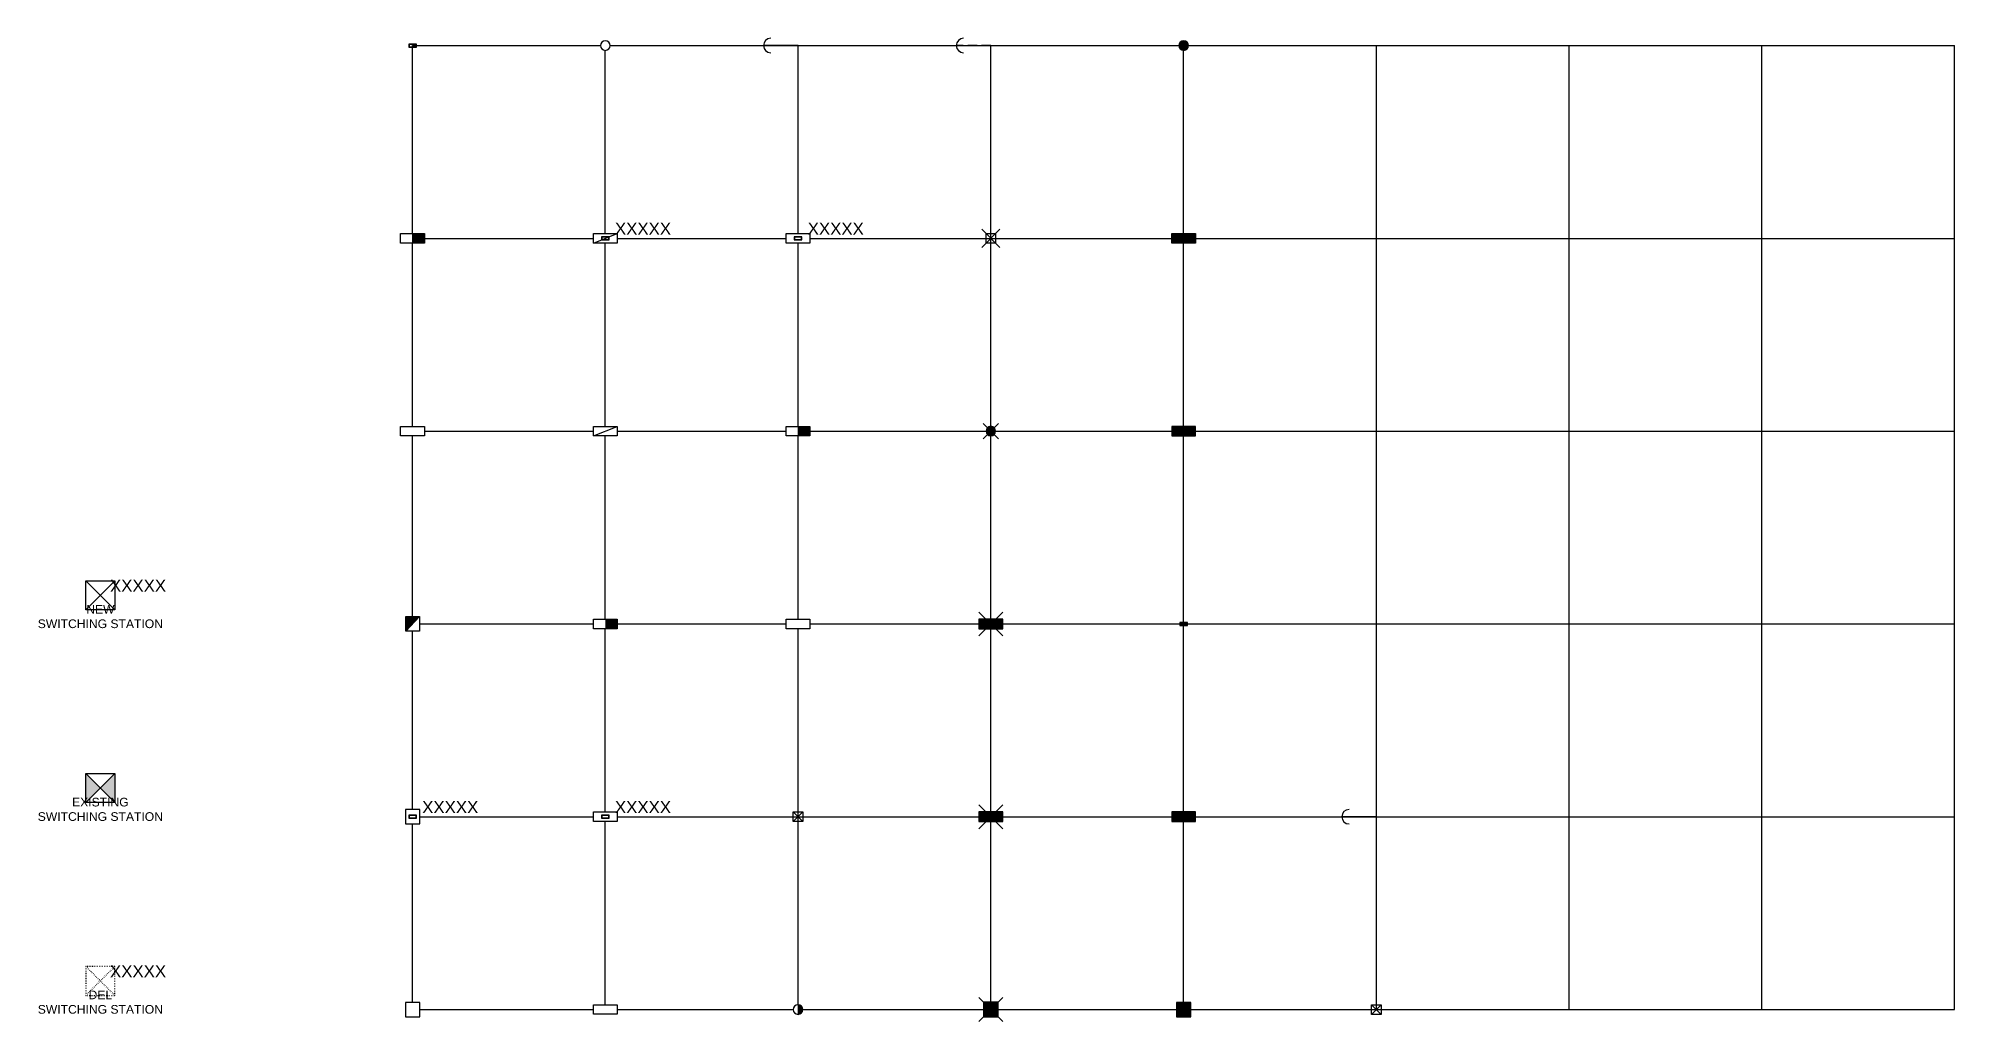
# Model space of a CAD drawing. Header units: metres. Extents: x -282 to 3977, y 160 to 949.
# Drawn here: x 665.1 to 1062.8, y 159.9 to 363.9 of the extents above; entities that cross this region are included whole.
import ezdxf
from ezdxf.enums import TextEntityAlignment as Align

# ---------------------------------------------------------------- set-up
doc = ezdxf.new("R2010")
doc.units = ezdxf.units.M
doc.linetypes.add('DASHED2', pattern=[9.525, 6.35, -3.175])
doc.linetypes.add('DOT', pattern=[0.25, 0, -0.25])
doc.layers.get('0').update_dxf_attribs({"color": 6})
for name, color, linetype in [('Features_HIDE', 1, 'Continuous'), ('Panels_LV_SL_EXT', 7, 'Continuous'), ('Panels_LV_SL_NEW', 2, 'Continuous'), ('Sub_SP_TR_HV_LV_SL_LS_EXT', 7, 'Continuous'), ('Sub_SP_TR_HV_LV_SL_LS_NEW', 2, 'Continuous'), ('SupportsOH_SP_MISC', 7, 'Continuous'), ('SupportsOH_SP_TR_HV_LV_SL_EXT', 7, 'Continuous'), ('SupportsOH_SP_TR_HV_LV_SL_NEW', 2, 'Continuous'), ('SupportsUG_SP_LV_EXT', 7, 'Continuous'), ('SupportsUG_SP_LV_NEW', 2, 'Continuous'), ('SupportsUG_SP_LV_SL_EXT', 7, 'Continuous'), ('SupportsUG_SP_LV_SL_NEW', 2, 'Continuous')]:
    doc.layers.add(name, color=color, linetype=linetype)
doc.styles.add('COLUMN_LABEL', font='ARIAL.TTF', dxfattribs={"height": 2.5})
doc.styles.add('iecARIAL', font='ARIAL.TTF')
doc.styles.add('PILLAR_LABEL', font='ARIAL.TTF', dxfattribs={"height": 2.5})
doc.styles.add('PIT_LABEL', font='ARIAL.TTF', dxfattribs={"height": 2.5})
doc.styles.add('POLE_LABEL', font='ARIAL.TTF', dxfattribs={"height": 2.5})
doc.styles.get("Standard").update_dxf_attribs({"font": 'ARIAL.TTF'})

msp = doc.modelspace()

# ---------------------------------------------------------------- texts
at = {"char_height": 1.8, "width": 40, "attachment_point": 2}
for s, insert in [('NEW\\PSWITCHING STATION', (677.98, 246.31)), ('EXISTING\\PSWITCHING STATION', (677.98, 206.31)), ('DEL\\PSWITCHING STATION', (677.98, 166.31))]:
    msp.add_mtext(s, dxfattribs=dict(at, insert=insert))

# ---------------------------------------------------------------- blocks, each defined once
blk = doc.blocks.new('COLUMN_NEW')
blk.add_wipeout([(-1.485, -1.485), (1.485, -1.485), (1.485, 1.485), (-1.485, 1.485)])
at = {"lineweight": -3}
blk.add_lwpolyline([(-1.485, -1.485), (1.485, -1.485), (1.485, 1.485), (-1.485, 1.485)], close=True, dxfattribs=at)
at = {"style": 'POLE_LABEL', "flags": 9}
blk.add_attdef('STRUCTURE_PLANT_NUMBER', text='', height=0.2, dxfattribs=at).set_placement((1.5, 0.242), align=Align.MIDDLE_LEFT)
for tag, height, flags, p in [('STREET_CODE', 0.2, 9, (1.5, 0)), ('ASSET_NUM', 2.5, 8, (2, 2)), ('Z', 0.2, 1, (1.5, -2.8)), ('OWNED_BY', 0.2, 9, (1.5, -0.4)), ('OPERATED_BY', 0.2, 9, (1.5, -0.6)), ('STATE', 0.2, 9, (1.5, -1)), ('SUBURB', 0.2, 9, (1.5, -1.8)), ('STREETNAME', 0.2, 9, (1.5, -2)), ('COLUMN_TYPE', 0.2, 9, (1.5, -0.2)), ('USAGE', 0.2, 9, (1.5, -1.2)), ('MAINTAINED_BY', 0.2, 9, (1.5, -0.8)), ('LEGEND', 0.2, 9, (1.5, -1.4)), ('PARENT', 0.2, 9, (1.5, -1.6)), ('LOCATION', 0.2, 9, (1.5, -2.2)), ('NOTES', 0.2, 9, (1.5, -2.4)), ('LABEL_ALIGNMENT', 0.2, 9, (1.5, -2.6))]:
    blk.add_attdef(tag, text='', height=height, dxfattribs=dict(flags=flags)).set_placement(p, align=Align.MIDDLE_LEFT)
blk = doc.blocks.new('PANEL_NEW')
at = {"layer": 'Panels_LV_SL_NEW'}
h = blk.add_hatch(color=256, dxfattribs=at)
h.paths.add_polyline_path([(-0.8, -0.32), (0.8, -0.32), (0.8, 0.32), (-0.8, 0.32)])
h.paths.add_polyline_path([(-0.72, 0.24), (0.72, 0.24), (0.72, -0.24), (-0.72, -0.24)], flags=16)
for points in [[(-0.8, -0.32), (0.8, -0.32), (0.8, 0.32), (-0.8, 0.32)], [(-0.72, -0.24), (0.72, -0.24), (0.72, 0.24), (-0.72, 0.24)]]:
    blk.add_lwpolyline(points, close=True)
for tag, flags, p in [('CONNECTOR_TYPE', 9, (1.5, 0)), ('CONSTRUCTED_VOLTAGE', 9, (1.5, -0.2)), ('OPERATING_VOLTAGE', 9, (1.5, -0.6)), ('ORIENTATION', 9, (1.5, -0.8)), ('OWNED_BY', 9, (1.5, -1)), ('OPERATED_BY', 9, (1.5, -1.2)), ('STATE', 9, (1.5, -1.6)), ('Z', 1, (1.5, -2.2)), ('NO_PHASES', 9, (1.5, -0.4)), ('MAINTAINED_BY', 9, (1.5, -1.4)), ('USAGE', 9, (1.5, -1.8)), ('NOTES', 9, (1.5, -2))]:
    blk.add_attdef(tag, text='', height=0.2, dxfattribs=dict(flags=flags)).set_placement(p, align=Align.MIDDLE_LEFT)
blk = doc.blocks.new('COLUMN_PANEL_NEW')
blk.add_blockref('COLUMN_NEW', (0, 0))
at = {"layer": 'Panels_LV_SL_NEW', "rotation": 180.0000000000114}
blk.add_blockref('PANEL_NEW', (0, 0), dxfattribs=at)
for tag, height, flags, p in [('USAGE', 0.2, 9, (1.5, 0)), ('ASSET_NUM', 2.5, 8, (2, 2)), ('ORIENTATION', 0.2, 9, (1.5, -0.2)), ('SUBURB', 0.2, 9, (1.5, -0.8)), ('STREETNAME', 0.2, 9, (1.5, -1)), ('OWNED_BY', 0.2, 9, (1.5, -1.6)), ('OPERATED_BY', 0.2, 9, (1.5, -1.8)), ('OPERATING_VOLTAGE', 0.2, 9, (1.5, -2.2)), ('CONSTRUCTED_VOLTAGE', 0.2, 9, (1.5, -2.4)), ('TYPE', 0.2, 9, (1.5, -2.8)), ('Z', 0.2, 1, (1.5, -3)), ('LEGEND', 0.2, 9, (1.5, -0.4)), ('PARENT', 0.2, 9, (1.5, -0.6)), ('LOCATION', 0.2, 9, (1.5, -1.2)), ('NOTES', 0.2, 9, (1.5, -1.4)), ('MAINTAINED_BY', 0.2, 9, (1.5, -2)), ('NUMBER_OF_PHASES', 0.2, 9, (1.5, -2.6))]:
    blk.add_attdef(tag, text='', height=height, dxfattribs=dict(flags=flags)).set_placement(p, align=Align.MIDDLE_LEFT)
blk = doc.blocks.new('COLUMN_REPLACE_NEW')
blk.add_wipeout([(-1.42, 1.53), (1.42, 1.53), (1.42, -1.53), (-1.42, -1.53)])
blk.add_hatch(color=256).paths.add_polyline_path([(-1.42, -1.53), (1.42, 1.53), (-1.42, 1.53)])
blk.add_line((1.42, 1.53), (-1.42, -1.53))
at = {"lineweight": -3}
blk.add_lwpolyline([(-1.42, 1.53), (1.42, 1.53), (1.42, -1.53), (-1.42, -1.53)], close=True, dxfattribs=at)
at = {"flags": 1}
blk.add_attdef('Z', (0, 0), '', height=0.2, dxfattribs=at)
for tag, height, style, flags, p in [('STRUCTURE_PLANT_NUMBER', 0.2, 'POLE_LABEL', 9, (1.5, 0.24)), ('ASSET_NUM', 2.5, 'COLUMN_LABEL', 8, (2, 2)), ('STREET_CODE', 0.2, 'COLUMN_LABEL', 9, (0, -0.2))]:
    blk.add_attdef(tag, text='', height=height, dxfattribs=dict(style=style, flags=flags)).set_placement(p, align=Align.MIDDLE_LEFT)
at = {"flags": 9}
for tag, p in [('COLUMN_TYPE', (0, -0.4)), ('OWNED_BY', (0, -0.6)), ('STATE', (0, -0.8)), ('SUBURB', (0, -1.6)), ('STREETNAME', (0, -1.8)), ('USAGE', (0, -1)), ('LEGEND', (0, -1.2)), ('PARENT', (0, -1.4)), ('LOCATION', (0, -2)), ('NOTES', (0, -2.2))]:
    blk.add_attdef(tag, text='', height=0.2, dxfattribs=at).set_placement(p, align=Align.MIDDLE_LEFT)
blk = doc.blocks.new('CUBICLE_NEW')
blk.add_wipeout([(-2.47, 0.99), (2.47, 0.99), (2.47, -0.99), (-2.47, -0.99)])
at = {"lineweight": -3}
blk.add_lwpolyline([(-2.47, 0.99), (2.47, 0.99), (2.47, -0.99), (-2.47, -0.99)], close=True, dxfattribs=at)
at = {"flags": 1}
blk.add_attdef('Z', (0, 0), '', height=0.2, dxfattribs=at)
at = {"style": 'COLUMN_LABEL'}
for tag, height, flags, p in [('ASSET_NUM', 2.5, 8, (2, 2)), ('STREET_CODE', 0.2, 9, (0, -0.2))]:
    blk.add_attdef(tag, text='', height=height, dxfattribs=dict(at, flags=flags)).set_placement(p, align=Align.MIDDLE_LEFT)
at = {"flags": 9}
for tag, p in [('OWNED_BY', (0, -0.4)), ('STATE', (0, -0.6)), ('SUBURB', (0, -1.4)), ('STREETNAME', (0, -1.6)), ('USAGE', (0, -0.8)), ('LEGEND', (0, -1)), ('PARENT', (0, -1.2)), ('LOCATION', (0, -1.8)), ('NOTES', (0, -2))]:
    blk.add_attdef(tag, text='', height=0.2, dxfattribs=at).set_placement(p, align=Align.MIDDLE_LEFT)
blk = doc.blocks.new('CUBICLE_REPLACE_NEW')
blk.add_wipeout([(-2.475, 0.99), (2.475, 0.99), (2.475, -0.99), (-2.475, -0.99)])
blk.add_hatch(color=256).paths.add_polyline_path([(0, -0.99), (2.475, -0.99), (2.475, 0.99), (0, 0.99)])
blk.add_line((0, 0.99), (0, -0.99))
at = {"lineweight": -3}
blk.add_lwpolyline([(-2.475, 0.99), (2.475, 0.99), (2.475, -0.99), (-2.475, -0.99)], close=True, dxfattribs=at)
at = {"flags": 1}
blk.add_attdef('Z', (0, 0), '', height=0.2, dxfattribs=at)
at = {"style": 'COLUMN_LABEL'}
for tag, height, flags, p in [('ASSET_NUM', 2.5, 8, (2, 2)), ('STREET_CODE', 0.2, 9, (0, -0.2))]:
    blk.add_attdef(tag, text='', height=height, dxfattribs=dict(at, flags=flags)).set_placement(p, align=Align.MIDDLE_LEFT)
at = {"flags": 9}
for tag, p in [('OWNED_BY', (0, -0.4)), ('STATE', (0, -0.6)), ('SUBURB', (0, -1.4)), ('STREETNAME', (0, -1.6)), ('USAGE', (0, -0.8)), ('LEGEND', (0, -1)), ('PARENT', (0, -1.2)), ('LOCATION', (0, -1.8)), ('NOTES', (0, -2))]:
    blk.add_attdef(tag, text='', height=0.2, dxfattribs=at).set_placement(p, align=Align.MIDDLE_LEFT)
blk = doc.blocks.new('PILLAR_NEW')
blk.add_wipeout([(-2.47, 0.99), (2.47, 0.99), (2.47, -0.99), (-2.47, -0.99)])
at = {"lineweight": -3}
blk.add_lwpolyline([(-2.47, 0.99), (2.47, 0.99), (2.47, -0.99), (-2.47, -0.99)], close=True, dxfattribs=at)
for tag, height, flags, p in [('STREET_CODE', 0.2, 9, (1.5, 0)), ('ASSET_NUM', 2.5, 8, (2, 2)), ('OWNED_BY', 0.2, 9, (1.5, -0.2)), ('OPERATED_BY', 0.2, 9, (1.5, -0.4)), ('STATE', 0.2, 9, (1.5, -0.8)), ('SUPPORT_TYPE', 0.2, 9, (1.5, -1)), ('SUBURB', 0.2, 9, (1.5, -1.8)), ('STREETNAME', 0.2, 9, (1.5, -2)), ('Z', 0.2, 1, (1.5, -2.6)), ('MAINTAINED_BY', 0.2, 9, (1.5, -0.6)), ('USAGE', 0.2, 9, (1.5, -1.2)), ('LEGEND', 0.2, 9, (1.5, -1.4)), ('PARENT', 0.2, 9, (1.5, -1.6)), ('LOCATION', 0.2, 9, (1.5, -2.2)), ('NOTES', 0.2, 9, (1.5, -2.4))]:
    blk.add_attdef(tag, text='', height=height, dxfattribs=dict(flags=flags)).set_placement(p, align=Align.MIDDLE_LEFT)
blk = doc.blocks.new('PILLAR_PANEL_NEW')
blk.add_blockref('PILLAR_NEW', (0, 0))
at = {"layer": 'Panels_LV_SL_NEW', "rotation": 180.0000000000114}
blk.add_blockref('PANEL_NEW', (0, 0), dxfattribs=at)
for tag, height, flags, p in [('USAGE', 0.2, 9, (1.5, 0)), ('ASSET_NUM', 2.5, 8, (2, 2)), ('ORIENTATION', 0.2, 9, (1.5, -0.2)), ('SUBURB', 0.2, 9, (1.5, -0.8)), ('STREETNAME', 0.2, 9, (1.5, -1)), ('OWNED_BY', 0.2, 9, (1.5, -1.6)), ('OPERATED_BY', 0.2, 9, (1.5, -1.8)), ('STATE', 0.2, 9, (1.5, -2.2)), ('TYPE', 0.2, 9, (1.5, -2.4)), ('Z', 0.2, 1, (1.5, -2.8)), ('LEGEND', 0.2, 9, (1.5, -0.4)), ('PARENT', 0.2, 9, (1.5, -0.6)), ('LOCATION', 0.2, 9, (1.5, -1.2)), ('NOTES', 0.2, 9, (1.5, -1.4)), ('MAINTAINED_BY', 0.2, 9, (1.5, -2)), ('LABEL_ALIGNMENT', 0.2, 9, (1.5, -2.6))]:
    blk.add_attdef(tag, text='', height=height, dxfattribs=dict(flags=flags)).set_placement(p, align=Align.MIDDLE_LEFT)
blk = doc.blocks.new('PILLAR_REPLACE_NEW')
blk.add_wipeout([(-2.475, 0.99), (2.475, 0.99), (2.475, -0.99), (-2.475, -0.99)])
blk.add_hatch(color=256).paths.add_polyline_path([(0, -0.99), (2.475, -0.99), (2.475, 0.99), (0, 0.99)])
at = {"lineweight": -3}
blk.add_lwpolyline([(-2.475, 0.99), (2.475, 0.99), (2.475, -0.99), (-2.475, -0.99)], close=True, dxfattribs=at)
for tag, height, flags, p in [('USAGE', 0.2, 9, (1.5, 0)), ('ASSET_NUM', 2.5, 8, (2, 2)), ('TYPE', 0.2, 9, (1.5, -2.4)), ('Z', 0.2, 1, (1.5, -2.6)), ('STREETNAME', 0.2, 9, (1.5, -1)), ('SUBURB', 0.2, 9, (1.5, -1.2)), ('STATE', 0.2, 9, (1.5, -1.4)), ('STREET_CODE_NUMBER', 0.2, 9, (1.5, -1.6)), ('OWNED_BY', 0.2, 9, (1.5, -1.8)), ('OPERATED_BY', 0.2, 9, (1.5, -2)), ('LEGEND', 0.2, 9, (1.5, -0.2)), ('LOCATION', 0.2, 9, (1.5, -0.4)), ('NOTES', 0.2, 9, (1.5, -0.6)), ('PARENT', 0.2, 9, (1.5, -0.8)), ('MAINTAINED_BY', 0.2, 9, (1.5, -2.2))]:
    blk.add_attdef(tag, text='', height=height, dxfattribs=dict(flags=flags)).set_placement(p, align=Align.MIDDLE_LEFT)
blk = doc.blocks.new('PIT_NEW')
blk.add_wipeout([(-2.47, 0.99), (2.47, 0.99), (2.47, -0.99), (-2.47, -0.99)])
blk.add_line((-2.47, -0.99), (2.47, 0.99))
at = {"lineweight": -3}
blk.add_lwpolyline([(-2.47, 0.99), (2.47, 0.99), (2.47, -0.99), (-2.47, -0.99)], close=True, dxfattribs=at)
for tag, height, flags, p in [('USAGE', 0.2, 9, (1.5, 0)), ('ASSET_NUM', 2.5, 8, (2, 2)), ('ORIENTATION', 0.2, 9, (1.5, -0.2)), ('OWNED_BY', 0.2, 9, (1.5, -0.4)), ('OPERATED_BY', 0.2, 9, (1.5, -0.6)), ('STATE', 0.2, 9, (1.5, -1)), ('TYPE', 0.2, 9, (1.5, -1.2)), ('Z', 0.2, 1, (1.5, -1.6)), ('MAINTAINED_BY', 0.2, 9, (1.5, -0.8)), ('LABEL_ALIGNMENT', 0.2, 9, (1.5, -1.4))]:
    blk.add_attdef(tag, text='', height=height, dxfattribs=dict(flags=flags)).set_placement(p, align=Align.MIDDLE_LEFT)
blk = doc.blocks.new('PIT_PANEL_NEW')
blk.add_blockref('PIT_NEW', (0, 0))
at = {"rotation": 180.0000000000114}
blk.add_blockref('PANEL_NEW', (0, 0), dxfattribs=at)
for tag, height, flags, p in [('USAGE', 0.2, 9, (1.5, 0)), ('ASSET_NUM', 2.5, 8, (2, 2)), ('ORIENTATION', 0.2, 9, (1.5, -0.2)), ('OWNED_BY', 0.2, 9, (1.5, -0.4)), ('OPERATED_BY', 0.2, 9, (1.5, -0.6)), ('STATE', 0.2, 9, (1.5, -1)), ('TYPE', 0.2, 9, (1.5, -1.2)), ('Z', 0.2, 1, (1.5, -1.6)), ('MAINTAINED_BY', 0.2, 9, (1.5, -0.8)), ('LABEL_ALIGNMENT', 0.2, 9, (1.5, -1.4))]:
    blk.add_attdef(tag, text='', height=height, dxfattribs=dict(flags=flags)).set_placement(p, align=Align.MIDDLE_LEFT)
blk = doc.blocks.new('POLE_NEW')
for tag, height, flags, p in [('pNumber', 2.5, 8, (-17.84, 2.07)), ('OWNED_BY', 0.2, 9, (1.15, -0.4)), ('SPECIAL_USE', 0.2, 9, (1.15, -0.8)), ('STATE', 0.2, 9, (1.15, -1)), ('cLV', 0.2, 9, (1.15, -1.4)), ('hDepth', 0.2, 9, (1.15, -1.6)), ('hDia', 0.2, 9, (1.15, -1.8)), ('cHV', 0.2, 9, (1.15, -2)), ('cLinedev', 0.2, 9, (1.15, -3.4)), ('pExisting', 0.2, 9, (1.15, -3.6)), ('PARENT', 0.2, 9, (1.15, -0.6)), ('USAGE', 0.2, 9, (1.15, -1.2)), ('LBRACKET', 0.2, 9, (1.15, -2.2)), ('LExisting', 0.2, 9, (1.15, -2.4)), ('LANTNUMBER', 0.2, 9, (1.15, -2.6)), ('LOther', 0.2, 9, (1.15, -2.8)), ('LRemove', 0.2, 9, (1.15, -3)), ('LEGEND', 0.2, 9, (1.15, -3.2)), ('PFNUMBER', 0.2, 9, (1.15, -3.8)), ('NEWPFNUMBER', 0.2, 9, (1.15, -4)), ('pFooting', 0.2, 9, (1.15, -4.2)), ('pNew', 0.2, 9, (1.15, -4.4)), ('pRelocate', 0.2, 9, (1.15, -4.8)), ('pRemove', 0.2, 9, (1.15, -5)), ('pReplace', 0.2, 9, (1.15, -5.2)), ('pStay', 0.2, 9, (1.15, -5.4)), ('pType', 0.2, 9, (1.15, -5.6)), ('cspan', 0.2, 9, (1.15, -5.8)), ('SUBURB', 0.2, 9, (1.15, -6)), ('STREETNAME', 0.2, 9, (1.15, -6.2)), ('OPERATED_BY', 0.2, 9, (1.15, -6.89)), ('LOCATION', 0.2, 9, (1.15, -6.4)), ('NOTES', 0.2, 9, (1.15, -6.6)), ('MAINTAINED_BY', 0.2, 9, (1.15, -7.22))]:
    blk.add_attdef(tag, text='', height=height, dxfattribs=dict(flags=flags)).set_placement(p, align=Align.MIDDLE_LEFT)
at = {"style": 'POLE_LABEL'}
for tag, height, flags, p in [('STRUCTURE_PLANT_NUMBER', 0.2, 9, (1.15, 0.09)), ('ASSET_NUM', 2.5, 8, (2, 2)), ('STREET_CODE', 0.2, 9, (1.15, -0.2))]:
    blk.add_attdef(tag, text='', height=height, dxfattribs=dict(at, flags=flags)).set_placement(p, align=Align.MIDDLE_LEFT)
at = {"flags": 1}
blk.add_attdef('Z', (1.15, -7.59), '', height=0.2, dxfattribs=at)
blk.add_wipeout([(0.07, 1), (-0.06, 1), (-0.18, 0.98), (-0.3, 0.95), (-0.42, 0.91), (-0.53, 0.85), (-0.63, 0.77), (-0.73, 0.69), (-0.81, 0.59), (-0.87, 0.49), (-0.93, 0.37), (-0.97, 0.25), (-0.99, 0.13), (-1, 0.01), (-0.99, -0.12), (-0.97, -0.24), (-0.93, -0.36), (-0.88, -0.48), (-0.81, -0.58), (-0.73, -0.68), (-0.64, -0.77), (-0.54, -0.84), (-0.43, -0.9), (-0.31, -0.95), (-0.19, -0.98), (-0.07, -1), (0.06, -1), (0.18, -0.98), (0.3, -0.95), (0.42, -0.91), (0.53, -0.85), (0.63, -0.77), (0.73, -0.69), (0.81, -0.59), (0.87, -0.49), (0.93, -0.37), (0.97, -0.25), (0.99, -0.13), (1, -0.01), (0.99, 0.12), (0.97, 0.24), (0.93, 0.36), (0.88, 0.48), (0.81, 0.58), (0.73, 0.68), (0.64, 0.77), (0.54, 0.84), (0.43, 0.9), (0.31, 0.95), (0.19, 0.98)])
at = {"lineweight": -3}
blk.add_lwpolyline([(-1, 0, 1), (1, 0, 1)], format="xyb", close=True, dxfattribs=at)
blk = doc.blocks.new('POLE_REPLACE_NEW')
for tag, flags, p in [('cLinedev', 9, (1.5, -3.2)), ('pExisting', 9, (1.5, -3.4)), ('PFNUMBER', 9, (1.5, -3.6)), ('NEWPFNUMBER', 9, (1.5, -3.8)), ('pFooting', 9, (1.5, -4)), ('cspan', 9, (1.5, -5.6)), ('SUBURB', 9, (1.5, -5.8)), ('STREETNAME', 9, (1.5, -6)), ('OPERATED_BY', 9, (1.5, -6.6)), ('Z', 1, (1.5, -7)), ('pNew', 9, (1.5, -4.2)), ('pNumber', 9, (1.5, -4.4)), ('pRelocate', 9, (1.5, -4.6)), ('pRemove', 9, (1.5, -4.8)), ('pReplace', 9, (1.5, -5)), ('pStay', 9, (1.5, -5.2)), ('pType', 9, (1.5, -5.4)), ('LOCATION', 9, (1.5, -6.2)), ('NOTES', 9, (1.5, -6.4)), ('MAINTAINED_BY', 9, (1.5, -6.8))]:
    blk.add_attdef(tag, text='', height=0.2, dxfattribs=dict(flags=flags)).set_placement(p, align=Align.MIDDLE_LEFT)
blk.add_wipeout([(0, 1), (-0.13, 0.99), (-0.25, 0.97), (-0.37, 0.93), (-0.48, 0.88), (-0.59, 0.81), (-0.68, 0.73), (-0.77, 0.64), (-0.84, 0.54), (-0.9, 0.43), (-0.95, 0.31), (-0.98, 0.19), (-1, 0.06), (-1, -0.06), (-0.98, -0.19), (-0.95, -0.31), (-0.9, -0.43), (-0.84, -0.54), (-0.77, -0.64), (-0.68, -0.73), (-0.59, -0.81), (-0.48, -0.88), (-0.37, -0.93), (-0.25, -0.97), (-0.13, -0.99), (0, -1), (0.13, -0.99), (0.25, -0.97), (0.37, -0.93), (0.48, -0.88), (0.59, -0.81), (0.68, -0.73), (0.77, -0.64), (0.84, -0.54), (0.9, -0.43), (0.95, -0.31), (0.98, -0.19), (1, -0.06), (1, 0.06), (0.98, 0.19), (0.95, 0.31), (0.9, 0.43), (0.84, 0.54), (0.77, 0.64), (0.68, 0.73), (0.59, 0.81), (0.48, 0.88), (0.37, 0.93), (0.25, 0.97), (0.13, 0.99)])
h = blk.add_hatch(color=256)
edge = h.paths.add_edge_path()
edge.add_arc((0, 0), 1, 270, 450)
edge.add_line((0, 1), (0, -1))
blk.add_lwpolyline([(0, 1), (0, -1)])
at = {"lineweight": -3}
blk.add_arc((0, 0), 1, 90, 270, dxfattribs=at)
blk.add_arc((0, 0), 1, 270, 90)
at = {"style": 'POLE_LABEL', "flags": 9}
blk.add_attdef('STRUCTURE_PLANT_NUMBER', text='', height=0.2, dxfattribs=at).set_placement((1.5, 0.24), align=Align.MIDDLE_LEFT)
for tag, height, flags, p in [('STREET_CODE', 0.2, 9, (1.5, 0)), ('ASSET_NUM', 2.5, 8, (2, 2)), ('OWNED_BY', 0.2, 9, (1.5, -0.2)), ('SPECIAL_USE', 0.2, 9, (1.5, -0.6)), ('STATE', 0.2, 9, (1.5, -0.8)), ('cLV', 0.2, 9, (1.5, -1.2)), ('cHV', 0.2, 9, (1.5, -1.8)), ('PARENT', 0.2, 9, (1.5, -0.4)), ('USAGE', 0.2, 9, (1.5, -1)), ('hDepth', 0.2, 9, (1.5, -1.4)), ('hDia', 0.2, 9, (1.5, -1.6)), ('LBRACKET', 0.2, 9, (1.5, -2)), ('LExisting', 0.2, 9, (1.5, -2.2)), ('LANTNUMBER', 0.2, 9, (1.5, -2.4)), ('LOther', 0.2, 9, (1.5, -2.6)), ('LRemove', 0.2, 9, (1.5, -2.8)), ('LEGEND', 0.2, 9, (1.5, -3))]:
    blk.add_attdef(tag, text='', height=height, dxfattribs=dict(flags=flags)).set_placement(p, align=Align.MIDDLE_LEFT)
blk = doc.blocks.new('TOWER_NEW')
for points in [[(1, -1), (-1, -1), (-1, 1), (1, 1), (1, -1), (-1, 1)], [(1, 1), (-1, -1)]]:
    blk.add_lwpolyline(points)
for tag, height, flags, p in [('STREET_CODE', 0.2, 9, (1.5, 0)), ('ASSET_NUM', 2.5, 8, (2, 2)), ('OWNED_BY', 0.2, 9, (1.5, -0.2)), ('OPERATED_BY', 0.2, 9, (1.5, -0.4)), ('STRUCTURE_NUMBER', 0.2, 9, (1.5, -0.8)), ('SPECIAL_USE', 0.2, 9, (1.5, -1)), ('STATE', 0.2, 9, (1.5, -1.2)), ('SUBURB', 0.2, 9, (1.5, -1.8)), ('STREETNAME', 0.2, 9, (1.5, -2)), ('Z', 0.2, 1, (1.5, -2.6)), ('MAINTAINED_BY', 0.2, 9, (1.5, -0.6)), ('USAGE', 0.2, 9, (1.5, -1.4)), ('LEGEND', 0.2, 9, (1.5, -1.6)), ('LOCATION', 0.2, 9, (1.5, -2.2)), ('NOTES', 0.2, 9, (1.5, -2.4))]:
    blk.add_attdef(tag, text='', height=height, dxfattribs=dict(flags=flags)).set_placement(p, align=Align.MIDDLE_LEFT)
blk = doc.blocks.new('SPILLAR_NEW')
blk.add_wipeout([(-2.47, 0.99), (2.47, 0.99), (2.47, -0.99), (-2.47, -0.99)])
at = {"lineweight": -3}
blk.add_lwpolyline([(-2.47, 0.99), (2.47, 0.99), (2.47, -0.99), (-2.47, -0.99)], close=True, dxfattribs=at)
for tag, height, flags, p in [('STREET_CODE', 0.2, 9, (1.5, 0)), ('ASSET_NUM', 2.5, 8, (2, 2)), ('OWNED_BY', 0.2, 9, (1.5, -0.2)), ('OPERATED_BY', 0.2, 9, (1.5, -0.4)), ('STATE', 0.2, 9, (1.5, -0.8)), ('SUPPORT_TYPE', 0.2, 9, (1.5, -1)), ('SUFFIX', 0.2, 9, (1.5, -1.6)), ('SUBURB', 0.2, 9, (1.5, -1.8)), ('STREETNAME', 0.2, 9, (1.5, -2)), ('Z', 0.2, 1, (1.5, -2.6)), ('MAINTAINED_BY', 0.2, 9, (1.5, -0.6)), ('USAGE', 0.2, 9, (1.5, -1.2)), ('PARENT', 0.2, 9, (1.5, -1.4)), ('LOCATION', 0.2, 9, (1.5, -2.2)), ('NOTES', 0.2, 9, (1.5, -2.4))]:
    blk.add_attdef(tag, text='', height=height, dxfattribs=dict(flags=flags)).set_placement(p, align=Align.MIDDLE_LEFT)
blk = doc.blocks.new('SPILLAR_REPLACE_NEW')
blk.add_wipeout([(-2.475, 0.99), (2.475, 0.99), (2.475, -0.99), (-2.475, -0.99)])
blk.add_hatch(color=256).paths.add_polyline_path([(0, -0.99), (2.475, -0.99), (2.475, 0.99), (0, 0.99)])
blk.add_line((0, 0.99), (0, -0.99))
at = {"lineweight": -3}
blk.add_lwpolyline([(-2.475, 0.99), (2.475, 0.99), (2.475, -0.99), (-2.475, -0.99)], close=True, dxfattribs=at)
at = {"flags": 1}
blk.add_attdef('Z', (0, 0), '', height=0.2, dxfattribs=at)
at = {"style": 'PILLAR_LABEL'}
for tag, height, flags, p in [('ASSET_NUM', 2.5, 8, (2, 2)), ('STREET_CODE', 0.2, 9, (0, -0.2))]:
    blk.add_attdef(tag, text='', height=height, dxfattribs=dict(at, flags=flags)).set_placement(p, align=Align.MIDDLE_LEFT)
at = {"flags": 9}
for tag, p in [('OWNED_BY', (0, -0.4)), ('STATE', (0, -0.6)), ('SUPPORT_TYPE', (0, -0.8)), ('SUFFIX', (0, -1.4)), ('SUBURB', (0, -1.6)), ('STREETNAME', (0, -1.8)), ('USAGE', (0, -1)), ('PARENT', (0, -1.2)), ('LOCATION', (0, -2)), ('NOTES', (0, -2.2))]:
    blk.add_attdef(tag, text='', height=0.2, dxfattribs=at).set_placement(p, align=Align.MIDDLE_LEFT)
blk = doc.blocks.new('SPILLAR_PANEL_NEW')
blk.add_blockref('SPILLAR_NEW', (0, 0))
at = {"layer": 'Panels_LV_SL_NEW', "rotation": 180.0000000000114}
blk.add_blockref('PANEL_NEW', (0, 0), dxfattribs=at)
for tag, height, flags, p in [('USAGE', 0.2, 9, (1.5, 0)), ('ASSET_NUM', 2.5, 8, (2, 2)), ('ORIENTATION', 0.2, 9, (1.5, -0.2)), ('Z', 0.2, 1, (1.5, -0.4))]:
    blk.add_attdef(tag, text='', height=height, dxfattribs=dict(flags=flags)).set_placement(p, align=Align.MIDDLE_LEFT)
blk = doc.blocks.new('COLUMN_DEL')
h = blk.add_hatch(color=256)
h.paths.add_polyline_path([(0, 0), (1.51, 1.51), (-1.51, 1.51)], flags=16)
h.paths.add_polyline_path([(-1.51, 1.51), (-1.51, -1.51), (0, 0)], flags=17)
h.paths.add_polyline_path([(-1.51, -1.51), (1.51, -1.51), (0, 0)], flags=17)
h.paths.add_polyline_path([(1.51, -1.51), (1.51, 1.51), (0, 0)], flags=17)
h.paths.add_polyline_path([(-1.51, -1.51), (1.51, -1.51), (1.51, 1.51), (-1.51, 1.51)])
blk.add_hatch(color=256).paths.add_polyline_path([(-1.51, -1.51), (1.51, -1.51), (1.51, 1.51), (-1.51, 1.51)])
for p, q in [((2.51, -2.51), (-2.51, 2.51)), ((-2.51, -2.51), (2.51, 2.51))]:
    blk.add_line(p, q)
blk.add_lwpolyline([(-1.51, -1.51), (1.51, -1.51), (1.51, 1.51), (-1.51, 1.51)], close=True)
at = {"flags": 1}
blk.add_attdef('Z', (0, 0), '', height=0.2, dxfattribs=at)
at = {"style": 'COLUMN_LABEL'}
for tag, height, flags, p in [('ASSET_NUM', 2.5, 8, (2, 2)), ('STREET_CODE', 0.2, 9, (0, -0.2))]:
    blk.add_attdef(tag, text='', height=height, dxfattribs=dict(at, flags=flags)).set_placement(p, align=Align.MIDDLE_LEFT)
at = {"flags": 9}
for tag, p in [('COLUMN_TYPE', (0, -0.4)), ('OWNED_BY', (0, -0.6)), ('STATE', (0, -0.8)), ('SUBURB', (0, -1.6)), ('STREETNAME', (0, -1.8)), ('USAGE', (0, -1)), ('LEGEND', (0, -1.2)), ('PARENT', (0, -1.4)), ('LOCATION', (0, -2)), ('NOTES', (0, -2.2))]:
    blk.add_attdef(tag, text='', height=0.2, dxfattribs=at).set_placement(p, align=Align.MIDDLE_LEFT)
blk = doc.blocks.new('CUBICLE_DEL')
blk.add_hatch(color=256).paths.add_polyline_path([(-2.48, 0.99), (-2.48, -0.99), (2.47, -0.99), (2.47, 0.99)])
for p, q in [((2.47, -2.48), (-2.48, 2.47)), ((-2.48, -2.48), (2.47, 2.47))]:
    blk.add_line(p, q)
blk.add_lwpolyline([(-2.48, -0.99), (2.47, -0.99), (2.47, 0.99), (-2.48, 0.99)], close=True)
at = {"flags": 1}
blk.add_attdef('Z', (0, 0), '', height=0.2, dxfattribs=at)
at = {"style": 'COLUMN_LABEL'}
for tag, height, flags, p in [('ASSET_NUM', 2.5, 8, (2, 2)), ('STREET_CODE', 0.2, 9, (0, -0.2))]:
    blk.add_attdef(tag, text='', height=height, dxfattribs=dict(at, flags=flags)).set_placement(p, align=Align.MIDDLE_LEFT)
blk = doc.blocks.new('PILLAR_DEL')
blk.add_hatch(color=256).paths.add_polyline_path([(-2.48, 0.99), (-2.48, -0.99), (2.47, -0.99), (2.47, 0.99)])
for p, q in [((2.47, -2.48), (-2.48, 2.47)), ((-2.48, -2.48), (2.47, 2.47))]:
    blk.add_line(p, q)
blk.add_lwpolyline([(-2.48, -0.99), (2.47, -0.99), (2.47, 0.99), (-2.48, 0.99)], close=True)
at = {"flags": 1}
blk.add_attdef('Z', (0, 0), '', height=0.2, dxfattribs=at)
at = {"style": 'PILLAR_LABEL'}
for tag, height, flags, p in [('ASSET_NUM', 2.5, 8, (2, 2)), ('STREET_CODE', 0.2, 9, (0, -0.2))]:
    blk.add_attdef(tag, text='', height=height, dxfattribs=dict(at, flags=flags)).set_placement(p, align=Align.MIDDLE_LEFT)
at = {"flags": 9}
for tag, p in [('OWNED_BY', (0, -0.4)), ('STATE', (0, -0.6)), ('SUPPORT_TYPE', (0, -0.8)), ('SUBURB', (0, -1.6)), ('STREETNAME', (0, -1.8)), ('USAGE', (0, -1)), ('LEGEND', (0, -1.2)), ('PARENT', (0, -1.4)), ('LOCATION', (0, -2)), ('NOTES', (0, -2.2))]:
    blk.add_attdef(tag, text='', height=0.2, dxfattribs=at).set_placement(p, align=Align.MIDDLE_LEFT)
blk = doc.blocks.new('POLE_DEL')
h = blk.add_hatch(color=256)
edge = h.paths.add_edge_path()
edge.add_arc((0, 0), 1, 180, 360)
edge.add_arc((0, 0), 1, 0, 180)
for p, q in [((-1.58, 1.58), (1.58, -1.58)), ((-1.58, -1.58), (1.58, 1.58))]:
    blk.add_line(p, q)
blk.add_lwpolyline([(-1, 0, 1), (1, 0, 1)], format="xyb", close=True)
at = {"flags": 1}
blk.add_attdef('Z', (0, 0), '', height=0.2, dxfattribs=at)
for tag, height, flags, p in [('pNumber', 2.5, 8, (0, 2.07)), ('OWNED_BY', 0.2, 9, (0, -0.4)), ('SPECIAL_USE', 0.2, 9, (0, -0.6)), ('STATE', 0.2, 9, (0, -0.8)), ('cLV', 0.2, 9, (0, -1.2)), ('cHV', 0.2, 9, (0, -1.8)), ('cLinedev', 0.2, 9, (0, -3.2)), ('USAGE', 0.2, 9, (0, -1)), ('hDepth', 0.2, 9, (0, -1.4)), ('hDia', 0.2, 9, (0, -1.6)), ('LBRACKET', 0.2, 9, (0, -2)), ('LExisting', 0.2, 9, (0, -2.2)), ('LANTNUMBER', 0.2, 9, (0, -2.4)), ('LOther', 0.2, 9, (0, -2.6)), ('LRemove', 0.2, 9, (0, -2.8)), ('LEGEND', 0.2, 9, (0, -3)), ('pExisting', 0.2, 9, (0, -3.4)), ('PFNUMBER', 0.2, 9, (0, -3.6)), ('NEWPFNUMBER', 0.2, 9, (0, -3.8)), ('pFooting', 0.2, 9, (0, -4)), ('cspan', 0.2, 9, (0, -5.6)), ('SUBURB', 0.2, 9, (0, -5.8)), ('STREETNAME', 0.2, 9, (0, -6)), ('pNew', 0.2, 9, (0, -4.2)), ('pRelocate', 0.2, 9, (0, -4.6)), ('pRemove', 0.2, 9, (0, -4.8)), ('pReplace', 0.2, 9, (0, -5)), ('pStay', 0.2, 9, (0, -5.2)), ('pType', 0.2, 9, (0, -5.4)), ('LOCATION', 0.2, 9, (0, -6.2)), ('NOTES', 0.2, 9, (0, -6.4))]:
    blk.add_attdef(tag, text='', height=height, dxfattribs=dict(flags=flags)).set_placement(p, align=Align.MIDDLE_LEFT)
at = {"style": 'POLE_LABEL', "flags": 9}
blk.add_attdef('STREET_CODE', text='', height=0.2, dxfattribs=at).set_placement((0, -0.2), align=Align.MIDDLE_LEFT)
at = {"layer": 'Features_HIDE', "style": 'POLE_LABEL', "flags": 8}
blk.add_attdef('ASSET_NUM', text='', height=2.5, dxfattribs=at).set_placement((2, 2), align=Align.MIDDLE_LEFT)
blk = doc.blocks.new('TOWER_DEL')
for p, q in [((1.875, -1.875), (-1.875, 1.875)), ((-1.875, -1.875), (1.875, 1.875))]:
    blk.add_line(p, q)
blk.add_lwpolyline([(1, -1), (-1, -1), (-1, 1), (1, 1), (1, -1), (-1, 1)])
for tag, height, flags, p in [('STREET_CODE', 0.2, 9, (1.5, 0)), ('ASSET_NUM', 2.5, 8, (2, 2)), ('Z', 0.2, 1, (1.5, -2)), ('OWNED_BY', 0.2, 9, (1.5, -0.2)), ('SPECIAL_USE', 0.2, 9, (1.5, -0.4)), ('STATE', 0.2, 9, (1.5, -0.6)), ('SUBURB', 0.2, 9, (1.5, -1.2)), ('STREETNAME', 0.2, 9, (1.5, -1.4)), ('USAGE', 0.2, 9, (1.5, -0.8)), ('LEGEND', 0.2, 9, (1.5, -1)), ('LOCATION', 0.2, 9, (1.5, -1.6)), ('NOTES', 0.2, 9, (1.5, -1.8))]:
    blk.add_attdef(tag, text='', height=height, dxfattribs=dict(flags=flags)).set_placement(p, align=Align.MIDDLE_LEFT)
blk = doc.blocks.new('STAY_NEW')
blk.add_line((0, 0), (-7.17, 0))
blk.add_arc((-5.67, 0), 1.5, 90, 270)
blk = doc.blocks.new('STAY_DEL')
at = {"linetype": 'DASHED2', "ltscale": 0.3}
blk.add_line((0, 0), (-7.17, 0), dxfattribs=at)
blk.add_arc((-5.67, 0), 1.5, 90, 270)
blk = doc.blocks.new('COLUMN_EXT')
blk.add_hatch(color=256).paths.add_polyline_path([(-1.49, 1.48), (-1.49, -1.49), (1.48, -1.49), (1.48, 1.48)])
blk.add_lwpolyline([(-1.49, -1.49), (1.48, -1.49), (1.48, 1.48), (-1.49, 1.48)], close=True)
at = {"flags": 9}
for tag, height, style, p in [('STRUCTURE_PLANT_NUMBER', 0.2, 'POLE_LABEL', (1.81, 0.03)), ('ASSET_NUM', 2.5, 'COLUMN_LABEL', (2, 2)), ('STREET_CODE', 0.2, 'COLUMN_LABEL', (1.81, -0.2))]:
    blk.add_attdef(tag, text='', height=height, dxfattribs=dict(at, style=style)).set_placement(p, align=Align.MIDDLE_LEFT)
at = {"flags": 1}
blk.add_attdef('Z', (1.81, -2.35), '', height=0.2, dxfattribs=at)
at = {"flags": 9}
for tag, p in [('COLUMN_TYPE', (1.81, -0.4)), ('OWNED_BY', (1.81, -0.6)), ('STATE', (1.81, -0.8)), ('USAGE', (1.81, -1)), ('STREETNAME', (1.81, -1.6)), ('SUBURB', (1.81, -1.8)), ('LEGEND', (1.81, -1.2)), ('LOCATION', (1.81, -1.4)), ('NOTES', (1.81, -2))]:
    blk.add_attdef(tag, text='', height=0.2, dxfattribs=at).set_placement(p, align=Align.MIDDLE_LEFT)
blk = doc.blocks.new('CUBICLE_EXT')
blk.add_hatch(color=256).paths.add_polyline_path([(-2.475, 0.99), (-2.475, -0.99), (2.475, -0.99), (2.475, 0.99)])
blk.add_lwpolyline([(-2.475, -0.99), (2.475, -0.99), (2.475, 0.99), (-2.475, 0.99)], close=True)
at = {"flags": 1}
blk.add_attdef('Z', (0, 0), '', height=0.2, dxfattribs=at)
at = {"style": 'COLUMN_LABEL'}
for tag, height, flags, p in [('ASSET_NUM', 2.5, 8, (2, 2)), ('STREET_CODE', 0.2, 9, (0, -0.2))]:
    blk.add_attdef(tag, text='', height=height, dxfattribs=dict(at, flags=flags)).set_placement(p, align=Align.MIDDLE_LEFT)
at = {"flags": 9}
for tag, p in [('OWNED_BY', (0, -0.4)), ('STATE', (0, -0.6)), ('STREETNAME', (0, -1.6)), ('SUBURB', (0, -1.8)), ('USAGE', (0, -0.8)), ('LEGEND', (0, -1)), ('LOCATION', (0, -1.2)), ('PARENT', (0, -1.4)), ('NOTES', (0, -2))]:
    blk.add_attdef(tag, text='', height=0.2, dxfattribs=at).set_placement(p, align=Align.MIDDLE_LEFT)
blk = doc.blocks.new('PANEL_EXT')
h = blk.add_hatch(color=256)
h.paths.add_polyline_path([(-0.8, -0.32), (0.8, -0.32), (0.8, 0.32), (-0.8, 0.32)])
h.paths.add_polyline_path([(0.72, -0.24), (0.72, 0.24), (-0.72, 0.24), (-0.72, -0.24)], flags=16)
for points in [[(-0.8, -0.32), (0.8, -0.32), (0.8, 0.32), (-0.8, 0.32)], [(-0.72, -0.24), (0.72, -0.24), (0.72, 0.24), (-0.72, 0.24)]]:
    blk.add_lwpolyline(points, close=True)
for tag, flags, p in [('CONNECTOR_TYPE', 9, (1.5, 0)), ('CONSTRUCTED_VOLTAGE', 9, (1.5, -0.2)), ('OPERATING_VOLTAGE', 9, (1.5, -0.6)), ('ORIENTATION', 9, (1.5, -0.8)), ('OWNED_BY', 9, (1.5, -1)), ('OPERATED_BY', 9, (1.5, -1.2)), ('STATE', 9, (1.5, -1.6)), ('Z', 1, (1.5, -2.2)), ('NO_PHASES', 9, (1.5, -0.4)), ('MAINTAINED_BY', 9, (1.5, -1.4)), ('USAGE', 9, (1.5, -1.8)), ('NOTES', 9, (1.5, -2))]:
    blk.add_attdef(tag, text='', height=0.2, dxfattribs=dict(flags=flags)).set_placement(p, align=Align.MIDDLE_LEFT)
blk = doc.blocks.new('PILLAR_EXT')
blk.add_hatch(color=256).paths.add_polyline_path([(-2.475, 0.99), (-2.475, -0.99), (2.475, -0.99), (2.475, 0.99)])
blk.add_lwpolyline([(-2.475, -0.99), (2.475, -0.99), (2.475, 0.99), (-2.475, 0.99)], close=True)
at = {"style": 'iecARIAL', "flags": 8}
blk.add_attdef('ASSET_NUM', (1.5, 1.5), '', height=2.5, dxfattribs=at)
for tag, p, flags in [('OWNED_BY', (0, -0.2), 9), ('STATE', (0, -0.4), 9), ('SUPPORT_TYPE', (0, -0.6), 9), ('STREETNAME', (0, -1.8), 9), ('SUBURB', (0, -2), 1), ('USAGE', (0, -0.8), 9), ('LEGEND', (0, -1), 9), ('LOCATION', (0, -1.2), 9), ('NOTES', (0, -1.4), 9), ('PARENT', (0, -1.6), 9)]:
    blk.add_attdef(tag, p, '', height=0.2, dxfattribs=dict(flags=flags))
blk = doc.blocks.new('PIT_EXT')
blk.add_hatch(color=256).paths.add_polyline_path([(-2.47, 0.99), (2.47, 0.99), (2.47, -0.99), (-2.47, -0.99)])
at = {"lineweight": -3}
blk.add_lwpolyline([(-2.47, 0.99), (2.47, 0.99), (2.47, -0.99), (-2.47, -0.99)], close=True, dxfattribs=at)
at = {"flags": 1}
blk.add_attdef('Z', (0, 0), '', height=0.2, dxfattribs=at)
at = {"style": 'PIT_LABEL'}
for tag, height, flags, p in [('ASSET_NUM', 2.5, 8, (2, 2)), ('STREET_CODE', 0.2, 9, (0, -0.2))]:
    blk.add_attdef(tag, text='', height=height, dxfattribs=dict(at, flags=flags)).set_placement(p, align=Align.MIDDLE_LEFT)
at = {"flags": 9}
for tag, p in [('OWNED_BY', (0, -0.4)), ('STATE', (0, -0.6)), ('SUPPORT_TYPE', (0, -0.8)), ('USAGE', (0, -1)), ('LOCATION', (0, -1.2)), ('NOTES', (0, -1.4))]:
    blk.add_attdef(tag, text='', height=0.2, dxfattribs=at).set_placement(p, align=Align.MIDDLE_LEFT)
blk = doc.blocks.new('POLE_EXT')
blk.add_hatch(color=256).paths.add_polyline_path([(-1, 0, 1), (1, 0, 1)])
blk.add_lwpolyline([(-1, 0, 1), (1, 0, 1)], format="xyb", close=True)
for tag, height, flags, p in [('pNumber', 2.5, 8, (-17.84, 2.07)), ('OWNED_BY', 0.2, 9, (1.35, -0.4)), ('SPECIAL_USE', 0.2, 9, (1.35, -0.8)), ('STATE', 0.2, 9, (1.35, -1)), ('cLV', 0.2, 9, (1.35, -1.4)), ('hDepth', 0.2, 9, (1.35, -1.6)), ('hDia', 0.2, 9, (1.35, -1.8)), ('cHV', 0.2, 9, (1.35, -2)), ('cLinedev', 0.2, 9, (1.35, -3.4)), ('pExisting', 0.2, 9, (1.35, -3.8)), ('PARENT', 0.2, 9, (1.35, -0.6)), ('USAGE', 0.2, 9, (1.35, -1.2)), ('LBRACKET', 0.2, 9, (1.35, -2.2)), ('LExisting', 0.2, 9, (1.35, -2.4)), ('LANTNUMBER', 0.2, 9, (1.35, -2.6)), ('LOther', 0.2, 9, (1.35, -2.8)), ('LRemove', 0.2, 9, (1.35, -3)), ('LEGEND', 0.2, 9, (1.35, -3.2)), ('LOCATION', 0.2, 9, (1.35, -3.6)), ('PFNUMBER', 0.2, 9, (1.35, -4)), ('pFooting', 0.2, 9, (1.35, -4.4)), ('pNew', 0.2, 9, (1.35, -4.6)), ('pRelocate', 0.2, 9, (1.35, -5)), ('pRemove', 0.2, 9, (1.35, -5.2)), ('pReplace', 0.2, 9, (1.35, -5.4)), ('pStay', 0.2, 9, (1.35, -5.6)), ('pType', 0.2, 9, (1.35, -5.8)), ('cspan', 0.2, 9, (1.35, -6)), ('STREETNAME', 0.2, 9, (1.35, -6.2)), ('SUBURB', 0.2, 9, (1.35, -6.4)), ('OPERATED_BY', 0.2, 9, (1.36, -7.01)), ('NEWPFNUMBER', 0.2, 9, (1.35, -4.2)), ('NOTES', 0.2, 9, (1.35, -6.6)), ('MAINTAINED_BY', 0.2, 9, (1.36, -6.81))]:
    blk.add_attdef(tag, text='', height=height, dxfattribs=dict(flags=flags)).set_placement(p, align=Align.MIDDLE_LEFT)
at = {"style": 'POLE_LABEL', "flags": 9}
for tag, p in [('STRUCTURE_PLANT_NUMBER', (1.35, 0.03)), ('STREET_CODE', (1.35, -0.2))]:
    blk.add_attdef(tag, text='', height=0.2, dxfattribs=at).set_placement(p, align=Align.MIDDLE_LEFT)
at = {"flags": 1}
blk.add_attdef('Z', (1.35, -7.33), '', height=0.2, dxfattribs=at)
at = {"layer": 'Features_HIDE', "style": 'POLE_LABEL', "flags": 8}
blk.add_attdef('ASSET_NUM', text='', height=2.5, dxfattribs=at).set_placement((2, 2), align=Align.MIDDLE_LEFT)
blk = doc.blocks.new('TOWER_EXT')
for points in [[(1, -1), (-1, -1), (-1, 1), (1, 1), (1, -1), (-1, 1)], [(1, 1), (-1, -1)]]:
    blk.add_lwpolyline(points)
for tag, height, flags, p in [('STREET_CODE', 0.2, 9, (1.5, 0)), ('ASSET_NUM', 2.5, 8, (2, 2)), ('OWNED_BY', 0.2, 9, (1.5, -0.2)), ('SPECIAL_USE', 0.2, 9, (1.5, -0.4)), ('STATE', 0.2, 9, (1.5, -0.6)), ('STREETNAME', 0.2, 9, (1.5, -1.4)), ('SUBURB', 0.2, 9, (1.5, -1.6)), ('Z', 0.2, 1, (1.5, -2)), ('USAGE', 0.2, 9, (1.5, -0.8)), ('LEGEND', 0.2, 9, (1.5, -1)), ('LOCATION', 0.2, 9, (1.5, -1.2)), ('NOTES', 0.2, 9, (1.5, -1.8))]:
    blk.add_attdef(tag, text='', height=height, dxfattribs=dict(flags=flags)).set_placement(p, align=Align.MIDDLE_LEFT)
blk = doc.blocks.new('STAY_EXT')
at = {"linetype": 'Continuous', "ltscale": 0.3}
blk.add_line((0, 0), (-7.17, 0), dxfattribs=at)
blk.add_arc((-5.67, 0), 1.5, 90, 270)
blk = doc.blocks.new('SWITCHING_STATION_DEL')
at = {"linetype": 'DOT'}
for p, q in [((-3.02, -3), (2.98, 2.98)), ((-3, 3), (2.98, -3))]:
    blk.add_line(p, q, dxfattribs=at)
blk.add_lwpolyline([(2.98, 3), (-3.02, 3), (-3.02, -3), (2.98, -3)], close=True, dxfattribs=at)
for tag, height, flags, p in [('OPERATED_BY', 0.2, 9, (1.5, 0)), ('ASSET_NUM', 2.5, 8, (2, 2)), ('Z', 0.2, 1, (1.5, -0.4)), ('MAINTAINED_BY', 0.2, 9, (1.5, -0.2))]:
    blk.add_attdef(tag, text='', height=height, dxfattribs=dict(flags=flags)).set_placement(p, align=Align.MIDDLE_LEFT)
blk = doc.blocks.new('*U469')
blk.add_hatch(color=256).paths.add_polyline_path([(-3, 3), (-3, -3), (0, 0)])
h = blk.add_hatch(color=256)
h.paths.add_polyline_path([(0, 0), (3, -3), (3, 3)])
h.paths.add_polyline_path([(3.59, -1.15), (4.63, -1.15), (4.63, -0.85), (3.59, -0.85)], flags=9)
h.paths.add_polyline_path([(3.59, -0.95), (4.83, -0.95), (4.83, -0.65), (3.59, -0.65)], flags=9)
h.paths.add_polyline_path([(3.59, -0.75), (4.63, -0.75), (4.63, -0.45), (3.59, -0.45)], flags=9)
h.paths.add_polyline_path([(3.59, -0.55), (4.83, -0.55), (4.83, -0.25), (3.59, -0.25)], flags=9)
h.paths.add_polyline_path([(3.59, -0.35), (5.69, -0.35), (5.69, -0.05), (3.59, -0.05)], flags=9)
for p, q in [((-3, 3), (3, -3)), ((-3, -3), (3, 3)), ((-2.4, 2.33), (-2.4, 2.33, 0)), ((2.33, 2.33), (2.33, 2.33, 0))]:
    blk.add_line(p, q)
blk.add_lwpolyline([(-3, 3), (3, 3), (3, -3), (-3, -3)], close=True)
for tag, height, flags, p in [('STREET_CODE', 0.2, 9, (1.5, 0)), ('ASSET_NUM', 2.5, 9, (2, 2)), ('CONSTRUCTED_VOLTAGE', 0.2, 9, (1.5, -0.2)), ('OPERATING_VOLTAGE', 0.2, 9, (1.5, -0.6)), ('OPERATED_BY', 0.2, 9, (1.5, -0.8)), ('ORIENTATION', 0.2, 9, (1.5, -1.2)), ('OWNED_BY', 0.2, 9, (1.5, -1.4)), ('STATE', 0.2, 9, (1.5, -1.6)), ('SITE_TYPE', 0.2, 9, (1.5, -2.6)), ('STREETNAME', 0.2, 9, (1.5, -2.8)), ('SUBURB', 0.2, 9, (1.5, -3)), ('Z', 0.2, 1, (1.5, -3.4)), ('NO_PHASES', 0.2, 9, (1.5, -0.4)), ('MAINTAINED_BY', 0.2, 9, (1.5, -1)), ('PARENT', 0.2, 9, (1.5, -1.8)), ('USAGE', 0.2, 9, (1.5, -2)), ('LEGEND', 0.2, 9, (1.5, -2.2)), ('LOCATION', 0.2, 9, (1.5, -2.4)), ('NOTES', 0.2, 9, (1.5, -3.2))]:
    blk.add_attdef(tag, text='', height=height, dxfattribs=dict(flags=flags)).set_placement(p, align=Align.MIDDLE_LEFT)
blk = doc.blocks.new('SWITCHING_STATION_NEW')
for p, q in [((-3, -3), (3, 3)), ((-3, 3), (3, -3))]:
    blk.add_line(p, q)
blk.add_lwpolyline([(-3, 3), (3, 3), (3, -3), (-3, -3)], close=True)
for tag, height, flags, p in [('STREET_CODE', 0.2, 9, (1.5, 0)), ('ASSET_NUM', 2.5, 8, (2, 2)), ('CONSTRUCTED_VOLTAGE', 0.2, 9, (1.5, -0.2)), ('OPERATING_VOLTAGE', 0.2, 9, (1.5, -0.6)), ('OPERATED_BY', 0.2, 9, (1.5, -0.8)), ('ORIENTATION', 0.2, 9, (1.5, -1.2)), ('OWNED_BY', 0.2, 9, (1.5, -1.4)), ('STATE', 0.2, 9, (1.5, -1.6)), ('SITE_TYPE', 0.2, 9, (1.5, -2.4)), ('SUBURB', 0.2, 9, (1.5, -2.6)), ('STREETNAME', 0.2, 9, (1.5, -2.8)), ('Z', 0.2, 1, (1.5, -3.8)), ('NO_PHASES', 0.2, 9, (1.5, -0.4)), ('MAINTAINED_BY', 0.2, 9, (1.5, -1)), ('PARENT', 0.2, 9, (1.5, -1.8)), ('USAGE', 0.2, 9, (1.5, -2)), ('LEGEND', 0.2, 9, (1.5, -2.2)), ('LOCATION', 0.2, 9, (1.5, -3)), ('NOTES', 0.2, 9, (1.5, -3.2))]:
    blk.add_attdef(tag, text='', height=height, dxfattribs=dict(flags=flags)).set_placement(p, align=Align.MIDDLE_LEFT)

# ---------------------------------------------------------------- linework, layer by layer
for p, q in [((742.76, 362.37), (1062.76, 362.37)), ((742.76, 162.37), (742.76, 362.37)), ((782.76, 162.37), (782.76, 362.37)), ((822.76, 162.37), (822.76, 362.37)), ((862.76, 162.37), (862.76, 362.37)), ((902.76, 162.37), (902.76, 362.37)), ((942.76, 162.37), (942.76, 362.37)), ((982.76, 162.37), (982.76, 362.37)), ((1022.76, 162.37), (1022.76, 362.37)), ((1062.76, 162.37), (1062.76, 362.37)), ((742.76, 322.37), (1062.76, 322.37)), ((742.76, 282.37), (1062.76, 282.37)), ((742.76, 242.37), (1062.76, 242.37)), ((742.76, 202.37), (1062.76, 202.37)), ((742.76, 162.37), (1062.76, 162.37))]:
    msp.add_line(p, q)

# ---------------------------------------------------------------- block references
msp.add_blockref('*U469', (677.98, 208.31))
at = {"layer": 'Panels_LV_SL_EXT'}
msp.add_blockref('PANEL_EXT', (902.76, 242.37), dxfattribs=at)
at = {"layer": 'Panels_LV_SL_NEW'}
msp.add_blockref('PANEL_NEW', (742.76, 362.37), dxfattribs=at)
at = {"layer": 'Sub_SP_TR_HV_LV_SL_LS_EXT'}
ref = msp.add_blockref('SWITCHING_STATION_DEL', (677.98, 168.31), dxfattribs=at)
ref.add_attrib('ASSET_NUM', 'XXXXX', dxfattribs={"layer": '0', "height": 2.5}).set_placement((679.98, 170.31), align=Align.MIDDLE_LEFT)
at = {"layer": 'Sub_SP_TR_HV_LV_SL_LS_NEW'}
ref = msp.add_blockref('SWITCHING_STATION_NEW', (677.98, 248.31), dxfattribs=at)
ref.add_attrib('ASSET_NUM', 'XXXXX', dxfattribs={"layer": '0', "height": 2.5}).set_placement((679.98, 250.31), align=Align.MIDDLE_LEFT)
at = {"layer": 'SupportsOH_SP_MISC', "color": 2}
msp.add_blockref('STAY_NEW', (822.76, 362.37), dxfattribs=at)
at = {"layer": 'SupportsOH_SP_MISC', "color": 0}
msp.add_blockref('STAY_DEL', (862.76, 362.37), dxfattribs=at)
at = {"layer": 'SupportsOH_SP_MISC'}
msp.add_blockref('STAY_EXT', (942.76, 202.37), dxfattribs=at)
at = {"layer": 'SupportsOH_SP_TR_HV_LV_SL_EXT'}
for name, p in [('POLE_EXT', (902.76, 362.37)), ('TOWER_EXT', (942.76, 162.37))]:
    msp.add_blockref(name, p, dxfattribs=at)
at = {"layer": 'SupportsOH_SP_TR_HV_LV_SL_NEW'}
msp.add_blockref('TOWER_NEW', (822.76, 202.37), dxfattribs=at)
at = {"layer": 'SupportsUG_SP_LV_EXT'}
for name, p in [('TOWER_DEL', (862.76, 322.37)), ('PIT_EXT', (902.76, 322.37)), ('POLE_DEL', (862.76, 282.37)), ('PILLAR_EXT', (902.76, 282.37)), ('PILLAR_DEL', (862.76, 242.37)), ('CUBICLE_DEL', (862.76, 202.37)), ('COLUMN_DEL', (862.76, 162.37))]:
    msp.add_blockref(name, p, dxfattribs=at)
at = {"layer": 'SupportsUG_SP_LV_SL_EXT'}
for name, p in [('CUBICLE_EXT', (902.76, 202.37)), ('COLUMN_EXT', (902.76, 162.37))]:
    msp.add_blockref(name, p, dxfattribs=at)

msp.set_redraw_order([(e.dxf.handle, doc.entitydb.next_handle()) for e in msp.query("TEXT MTEXT ATTDEF DIMENSION ARC_DIMENSION")])  # texts and dimensions are drawn at this point

# ---------------------------------------------------------------- next in the draw order: block references
at = {"layer": 'Panels_LV_SL_NEW'}
ref = msp.add_blockref('PIT_PANEL_NEW', (782.76, 322.37), dxfattribs=at)
ref.add_attrib('ASSET_NUM', 'XXXXX', dxfattribs={"layer": '0', "height": 2.5}).set_placement((784.76, 324.37), align=Align.MIDDLE_LEFT)
ref = msp.add_blockref('SPILLAR_PANEL_NEW', (822.76, 322.37), dxfattribs=at)
ref.add_attrib('ASSET_NUM', 'XXXXX', dxfattribs={"layer": '0', "height": 2.5}).set_placement((824.76, 324.37), align=Align.MIDDLE_LEFT)
msp.add_blockref('COLUMN_REPLACE_NEW', (742.76, 242.37), dxfattribs=at)
ref = msp.add_blockref('COLUMN_PANEL_NEW', (742.76, 202.37), dxfattribs=at)
ref.add_attrib('ASSET_NUM', 'XXXXX', dxfattribs={"layer": '0', "height": 2.5}).set_placement((744.76, 204.37), align=Align.MIDDLE_LEFT)
ref = msp.add_blockref('PILLAR_PANEL_NEW', (782.76, 202.37), dxfattribs=at)
ref.add_attrib('ASSET_NUM', 'XXXXX', dxfattribs={"layer": '0', "height": 2.5}).set_placement((784.76, 204.37), align=Align.MIDDLE_LEFT)
at = {"layer": 'SupportsOH_SP_TR_HV_LV_SL_NEW'}
for name, p in [('POLE_NEW', (782.76, 362.37)), ('POLE_REPLACE_NEW', (822.76, 162.37))]:
    msp.add_blockref(name, p, dxfattribs=at)
at = {"layer": 'SupportsUG_SP_LV_NEW'}
for name, p in [('CUBICLE_REPLACE_NEW', (742.76, 322.37)), ('PIT_NEW', (782.76, 282.37)), ('SPILLAR_REPLACE_NEW', (822.76, 282.37)), ('PILLAR_REPLACE_NEW', (782.76, 242.37)), ('SPILLAR_NEW', (822.76, 242.37)), ('PILLAR_NEW', (782.76, 162.37))]:
    msp.add_blockref(name, p, dxfattribs=at)
at = {"layer": 'SupportsUG_SP_LV_SL_NEW'}
for name, p in [('CUBICLE_NEW', (742.76, 282.37)), ('COLUMN_NEW', (742.76, 162.37))]:
    msp.add_blockref(name, p, dxfattribs=at)

doc.saveas('drawing.dxf')
